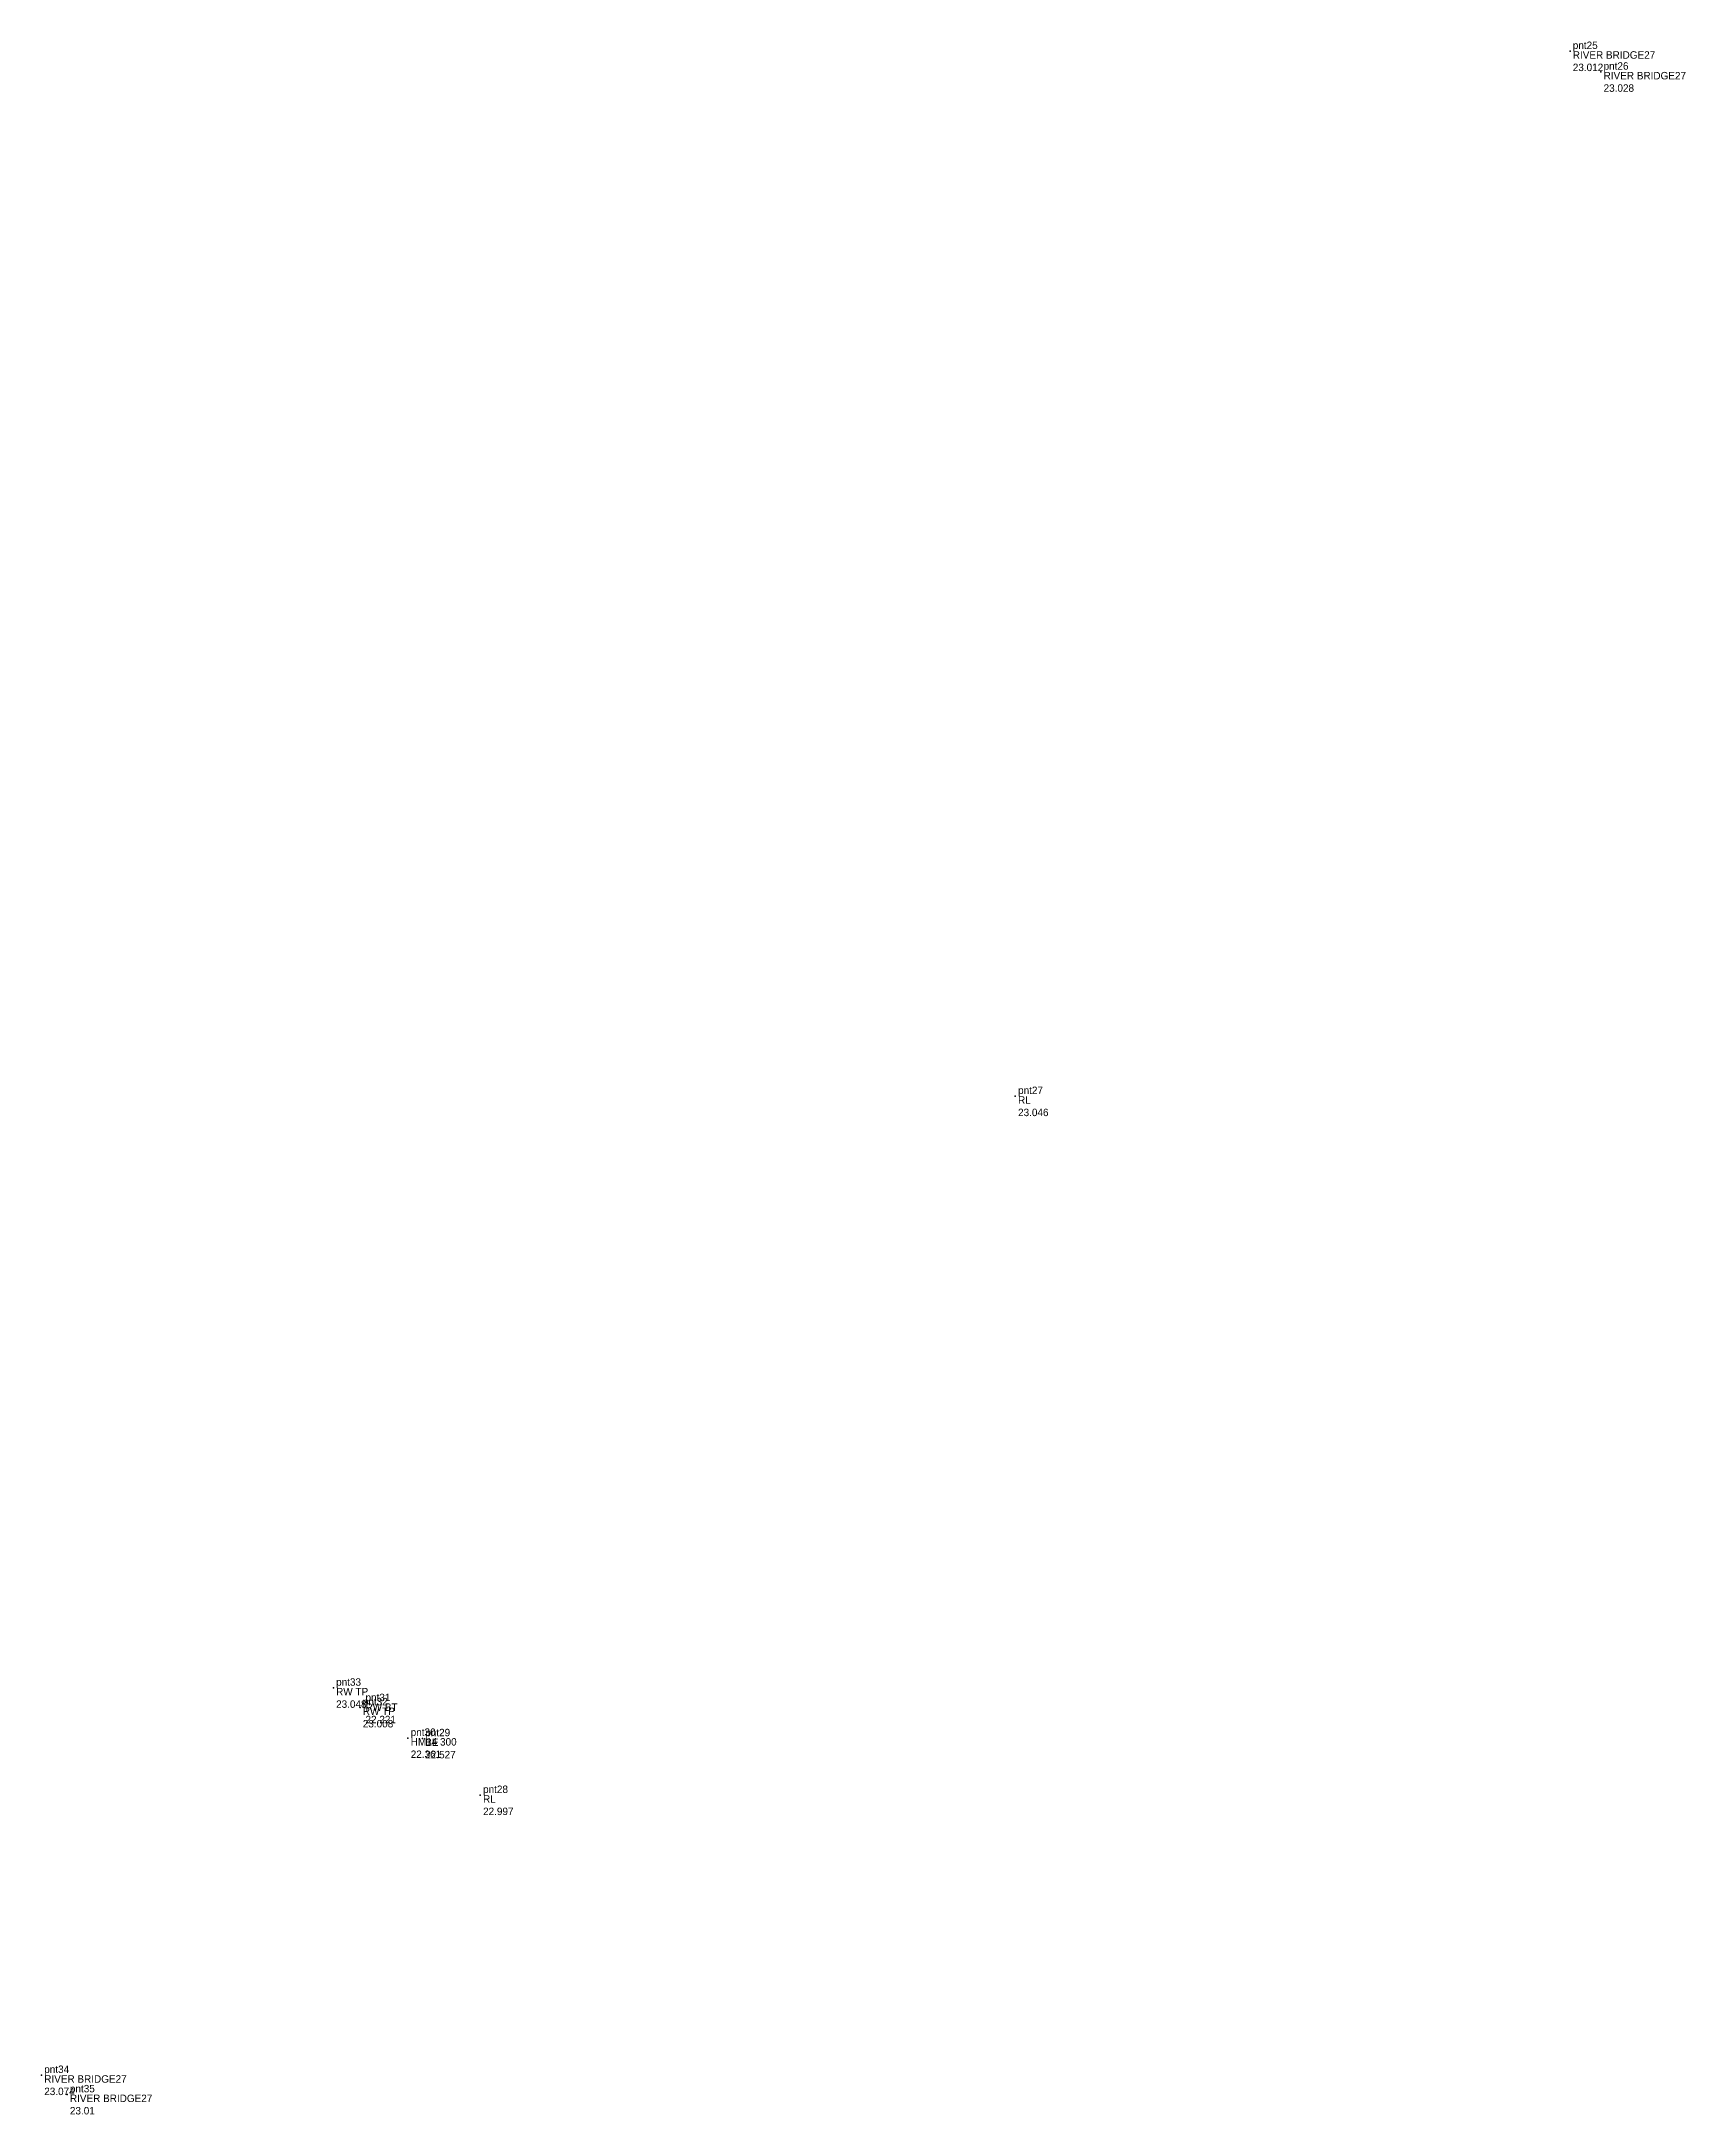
# Model space of a CAD drawing. Header units: metres. Extents: x 169978 to 830021, y 964681 to 1014880.
# Drawn here: x 181163.96 to 181197.09, y 984534.65 to 984576.44 of the extents above; entities that cross this region are included whole.
import ezdxf

# ---------------------------------------------------------------- set-up
doc = ezdxf.new("R2010")
doc.units = ezdxf.units.M

msp = doc.modelspace()

# ---------------------------------------------------------------- texts
at = {"layer": 'TN TO MDU CS L.H.S CH 10-800 TO 14-600_Code', "char_height": 0.15, "attachment_point": 1}
for s, insert, width in [(' RIVER BRIDGE27', (181194.759, 984576.24, 23.012), 2.25), (' RIVER BRIDGE27', (181195.38, 984575.823, 23.028), 2.25), (' RL', (181183.582, 984555.176, 23.046), 0.45), (' RW TP', (181169.841, 984543.25, 23.048), 0.9), (' RW TP', (181170.379, 984542.855, 23.008), 0.9), (' RW BT', (181170.433, 984542.939, 22.221), 0.9), (' HM14 300', (181171.344, 984542.239, 22.361), 1.35), (' BE', (181171.637, 984542.231, 22.527), 0.45), (' RL', (181172.802, 984541.088, 22.997), 0.45), (' RIVER BRIDGE27', (181163.96, 984535.444, 23.074), 2.25), (' RIVER BRIDGE27', (181164.477, 984535.054, 23.01), 2.25)]:
    msp.add_mtext(s, dxfattribs=dict(at, insert=insert, width=width))
at = {"layer": 'TN TO MDU CS L.H.S CH 10-800 TO 14-600_Height', "char_height": 0.15, "attachment_point": 1}
for s, insert, width in [('\\P 23.012', (181194.759, 984576.24, 23.012), 1.08), ('\\P 23.028', (181195.38, 984575.823, 23.028), 1.08), ('\\P 23.046', (181183.582, 984555.176, 23.046), 1.08), ('\\P 23.048', (181169.841, 984543.25, 23.048), 1.08), ('\\P 23.008', (181170.379, 984542.855, 23.008), 1.08), ('\\P 22.221', (181170.433, 984542.939, 22.221), 1.08), ('\\P 22.361', (181171.344, 984542.239, 22.361), 1.08), ('\\P 22.527', (181171.637, 984542.231, 22.527), 1.08), ('\\P 22.997', (181172.802, 984541.088, 22.997), 1.08), ('\\P 23.074', (181163.96, 984535.444, 23.074), 1.08), ('\\P 23.01', (181164.477, 984535.054, 23.01), 0.96)]:
    msp.add_mtext(s, dxfattribs=dict(at, insert=insert, width=width))
at = {"layer": 'TN TO MDU CS L.H.S CH 10-800 TO 14-600_Name', "char_height": 0.15, "width": 0.9, "attachment_point": 7}
for s, insert in [(' pnt25', (181194.759, 984576.24, 23.012)), (' pnt26', (181195.38, 984575.823, 23.028)), (' pnt27', (181183.582, 984555.176, 23.046)), (' pnt33', (181169.841, 984543.25, 23.048)), (' pnt32', (181170.379, 984542.855, 23.008)), (' pnt31', (181170.433, 984542.939, 22.221)), (' pnt30', (181171.344, 984542.239, 22.361)), (' pnt29', (181171.637, 984542.231, 22.527)), (' pnt28', (181172.802, 984541.088, 22.997)), (' pnt34', (181163.96, 984535.444, 23.074)), (' pnt35', (181164.477, 984535.054, 23.01))]:
    msp.add_mtext(s, dxfattribs=dict(at, insert=insert))

# ---------------------------------------------------------------- linework, layer by layer
at = {"layer": 'TN TO MDU CS L.H.S CH 10-800 TO 14-600_Survey'}
for p in [(181194.759, 984576.24, 23.012), (181195.38, 984575.823, 23.028), (181183.582, 984555.176, 23.046), (181169.841, 984543.25, 23.048), (181170.379, 984542.855, 23.008), (181170.433, 984542.939, 22.221), (181171.344, 984542.239, 22.361), (181171.637, 984542.231, 22.527), (181172.802, 984541.088, 22.997), (181163.96, 984535.444, 23.074), (181164.477, 984535.054, 23.01)]:
    msp.add_point(p, dxfattribs=at)

msp.set_redraw_order([(e.dxf.handle, doc.entitydb.next_handle()) for e in msp.query("TEXT MTEXT ATTDEF DIMENSION ARC_DIMENSION")])  # texts and dimensions are drawn at this point

doc.saveas('drawing.dxf')
